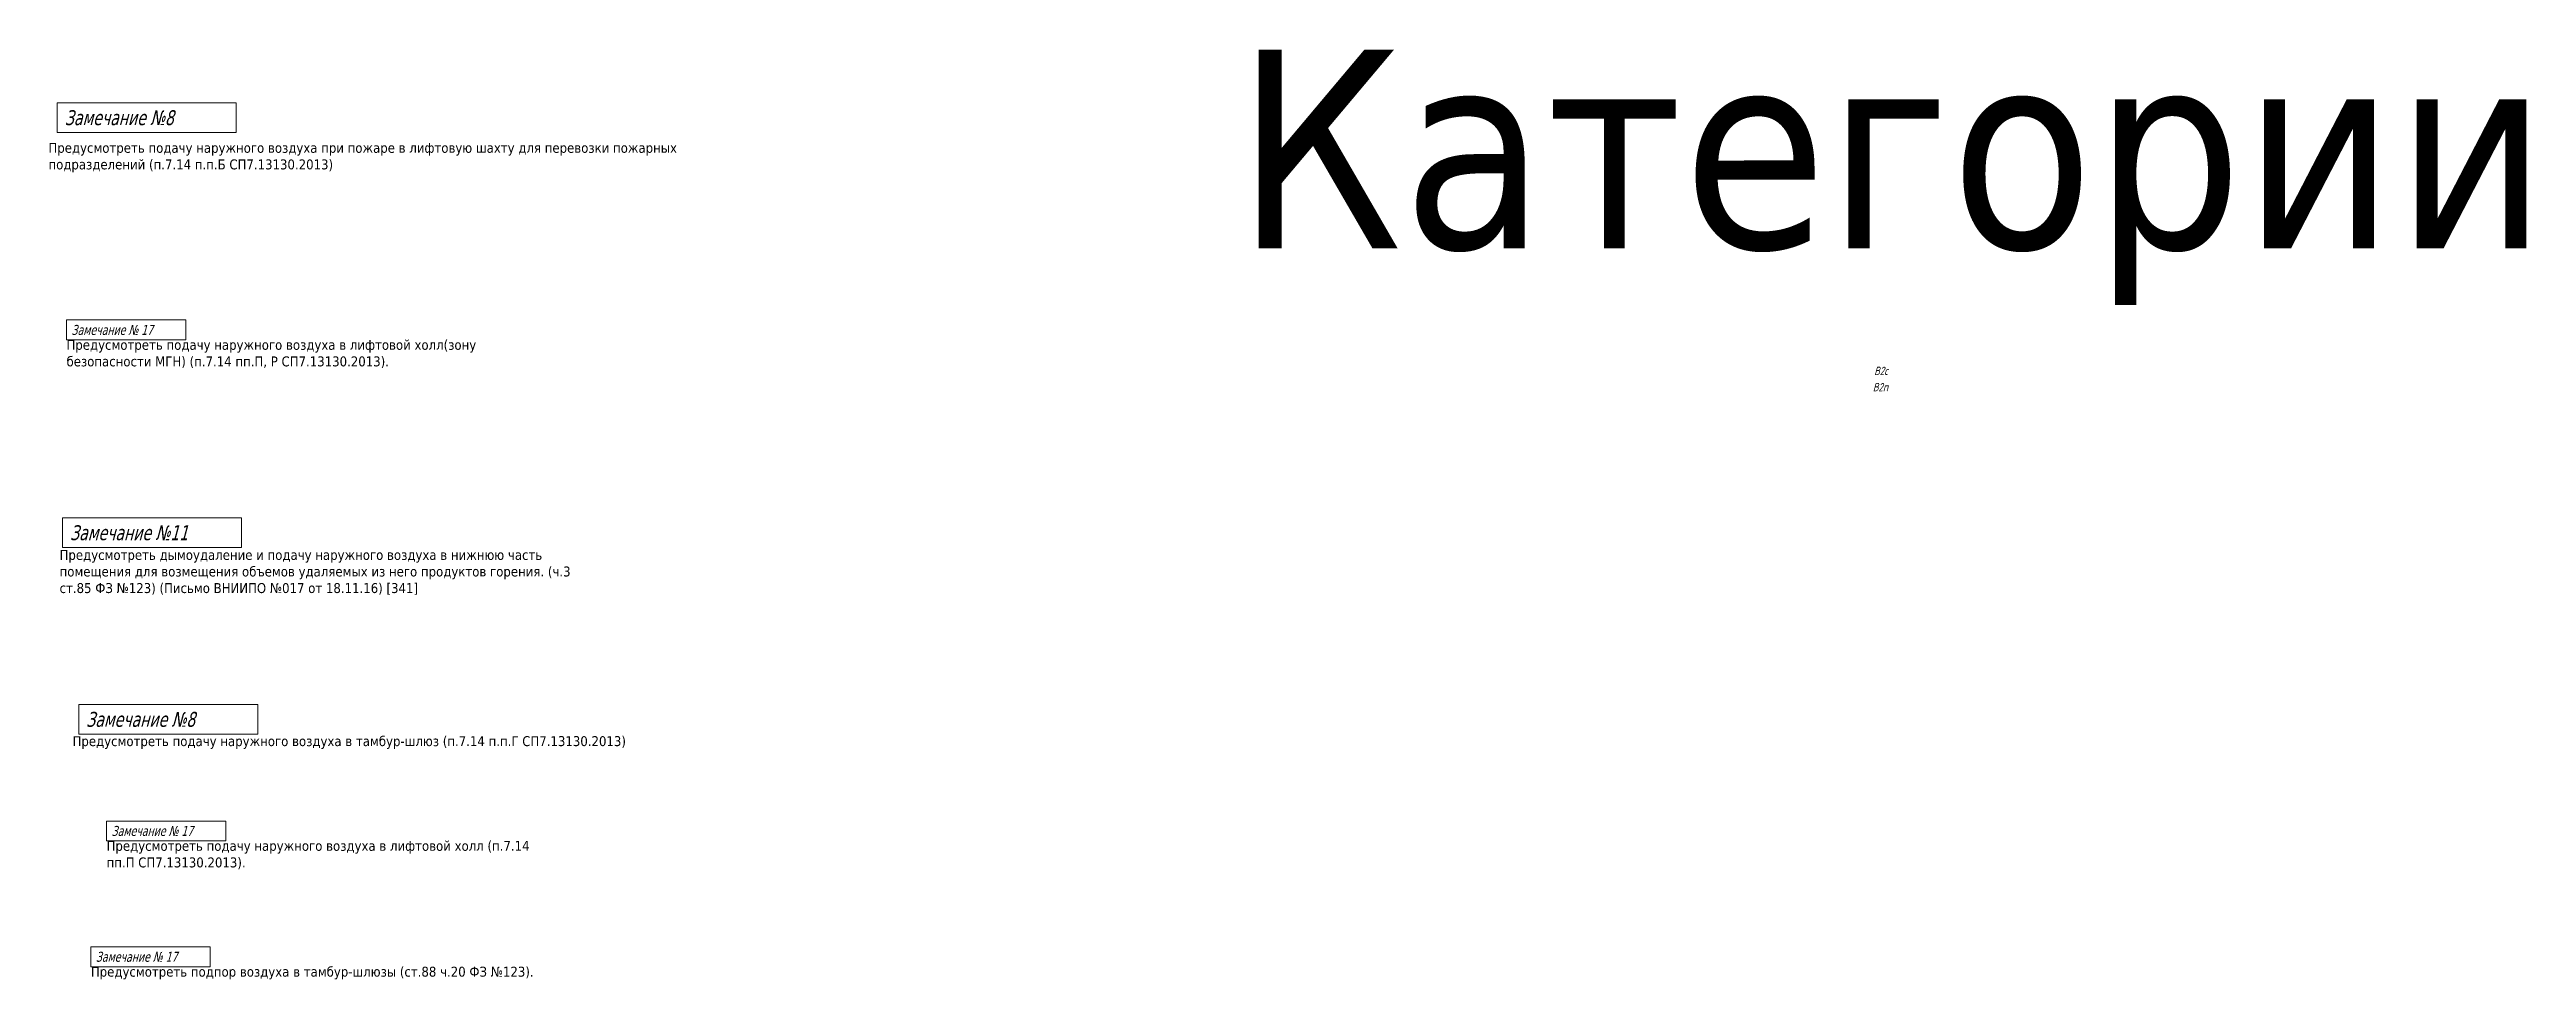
# Model space of a CAD drawing. Header units: millimetres. Extents: x -783640 to 8156175, y -1575894 to 1845315.
# Drawn here: x 7063 to 156502, y 552236 to 608381 of the extents above; entities that cross this region are included whole.
import ezdxf

# ---------------------------------------------------------------- set-up
doc = ezdxf.new("R2010")
doc.units = ezdxf.units.MM
doc.layers.add('экспертиза ДУ', color=1, linetype='Continuous', lineweight=0)
doc.layers.add('экспертиза ДУ пояснения', color=6, linetype='Continuous', lineweight=0)
doc.layers.add('экспертиза категории', color=1, linetype='Continuous')
doc.styles.add('Битекс', font='isocpeur.ttf', dxfattribs={"width": 0.8, "oblique": 15})
doc.styles.add('ЭКСПЕРТИЗА', font='tahoma.ttf')

msp = doc.modelspace()

# ---------------------------------------------------------------- texts
at = {"layer": 'экспертиза ДУ', "lineweight": 0, "style": 'ЭКСПЕРТИЗА', "oblique": 14.99998, "width": 0.8}
for s, p in [('Замечание №8', (7982, 603816)), ('Замечание №11', (8299, 578759)), ('Замечание №8', (9272, 567491))]:
    msp.add_text(s, height=900, dxfattribs=at).set_placement(p)
at = {"layer": 'экспертиза ДУ', "style": 'ЭКСПЕРТИЗА', "oblique": 14.99998, "width": 0.8}
for p in [(8386, 591152), (10806, 560904), (9857, 553307)]:
    msp.add_text('Замечание № 17', height=600, dxfattribs=at).set_placement(p)
at = {"layer": 'экспертиза ДУ', "color": 6, "ltscale": 100, "char_height": 600, "attachment_point": 1, "style": 'ЭКСПЕРТИЗА'}
for s, insert, width in [('\\C256;Предусмотреть подачу наружного воздуха при пожаре в лифтовую шахту для перевозки пожарных подразделений (п.7.14 п.п.Б СП7.13130.2013)', (6998, 602745), 41362.2), ('\\C256;Предусмотреть дымоудаление и подачу наружного воздуха в нижнюю часть \\A1;помещения\\A0; для возмещения объемов удаляемых из него продуктов горения. (ч.3 ст.85 ФЗ №123) (Письмо ВНИИПО №017 от 18.11.16) [341]', (7669, 578168), 30992.11), ('\\C256;Предусмотреть подачу наружного воздуха в тамбур-шлюз (п.7.14 п.п.Г СП7.13130.2013)', (8452, 566926), 41362.2)]:
    msp.add_mtext(s, dxfattribs=dict(at, insert=insert, width=width))
at = {"layer": 'экспертиза ДУ', "ltscale": 100, "char_height": 600, "attachment_point": 1, "style": 'ЭКСПЕРТИЗА'}
for s, insert, width in [('\\A1;Предусмотреть подачу наружного воздуха в лифтовой холл(зону безопасности МГН) ({\\A0;п.7.14 пп.П, Р СП7.13130.2013}).', (8086, 590852), 26264.8), ('\\A1;Предусмотреть подачу наружного воздуха в лифтовой холл ({\\A0;п.7.14 пп.П СП7.13130.2013}).', (10506, 560604), 26264.8), ('\\A1;Предусмотреть подпор воздуха в тамбур-шлюзы ({\\A0;ст.88 ч.20 ФЗ №123}).', (9557, 553007), 29067.6)]:
    msp.add_mtext(s, dxfattribs=dict(at, insert=insert, width=width))
at = {"layer": 'экспертиза ДУ пояснения', "color": 2, "lineweight": 0, "insert": (78621, 608381, 0), "char_height": 12000, "width": 324252.19, "attachment_point": 1, "style": 'ЭКСПЕРТИЗА'}
msp.add_mtext('\\A1;Категории', dxfattribs=at)
at = {"layer": 'экспертиза категории', "color": 1, "ltscale": 200, "style": 'Битекс', "oblique": 15, "width": 0.8}
for s, p in [('В2с', (117151, 588732)), ('В2п', (117068, 587747))]:
    msp.add_text(s, height=500, dxfattribs=at).set_placement(p)

# ---------------------------------------------------------------- linework, layer by layer
at = {"layer": 'экспертиза ДУ', "lineweight": 0}
for points in [[(7532, 605166), (18332, 605166), (18332, 603366), (7532, 603366), (7532, 605166)], [(7849, 580109), (18649, 580109), (18649, 578309), (7849, 578309), (7849, 580109)], [(8822, 568841), (19622, 568841), (19622, 567041), (8822, 567041), (8822, 568841)]]:
    msp.add_lwpolyline(points, dxfattribs=at)
at = {"layer": 'экспертиза ДУ', "elevation": 0}
for points in [[(8086, 592052), (15286, 592052), (15286, 590852), (8086, 590852), (8086, 592052)], [(10506, 561804), (17706, 561804), (17706, 560604), (10506, 560604), (10506, 561804)], [(9557, 554207), (16757, 554207), (16757, 553007), (9557, 553007), (9557, 554207)]]:
    msp.add_lwpolyline(points, dxfattribs=at)

msp.set_redraw_order([(e.dxf.handle, doc.entitydb.next_handle()) for e in msp.query("TEXT MTEXT ATTDEF DIMENSION ARC_DIMENSION")])  # texts and dimensions are drawn at this point

doc.saveas('drawing.dxf')
